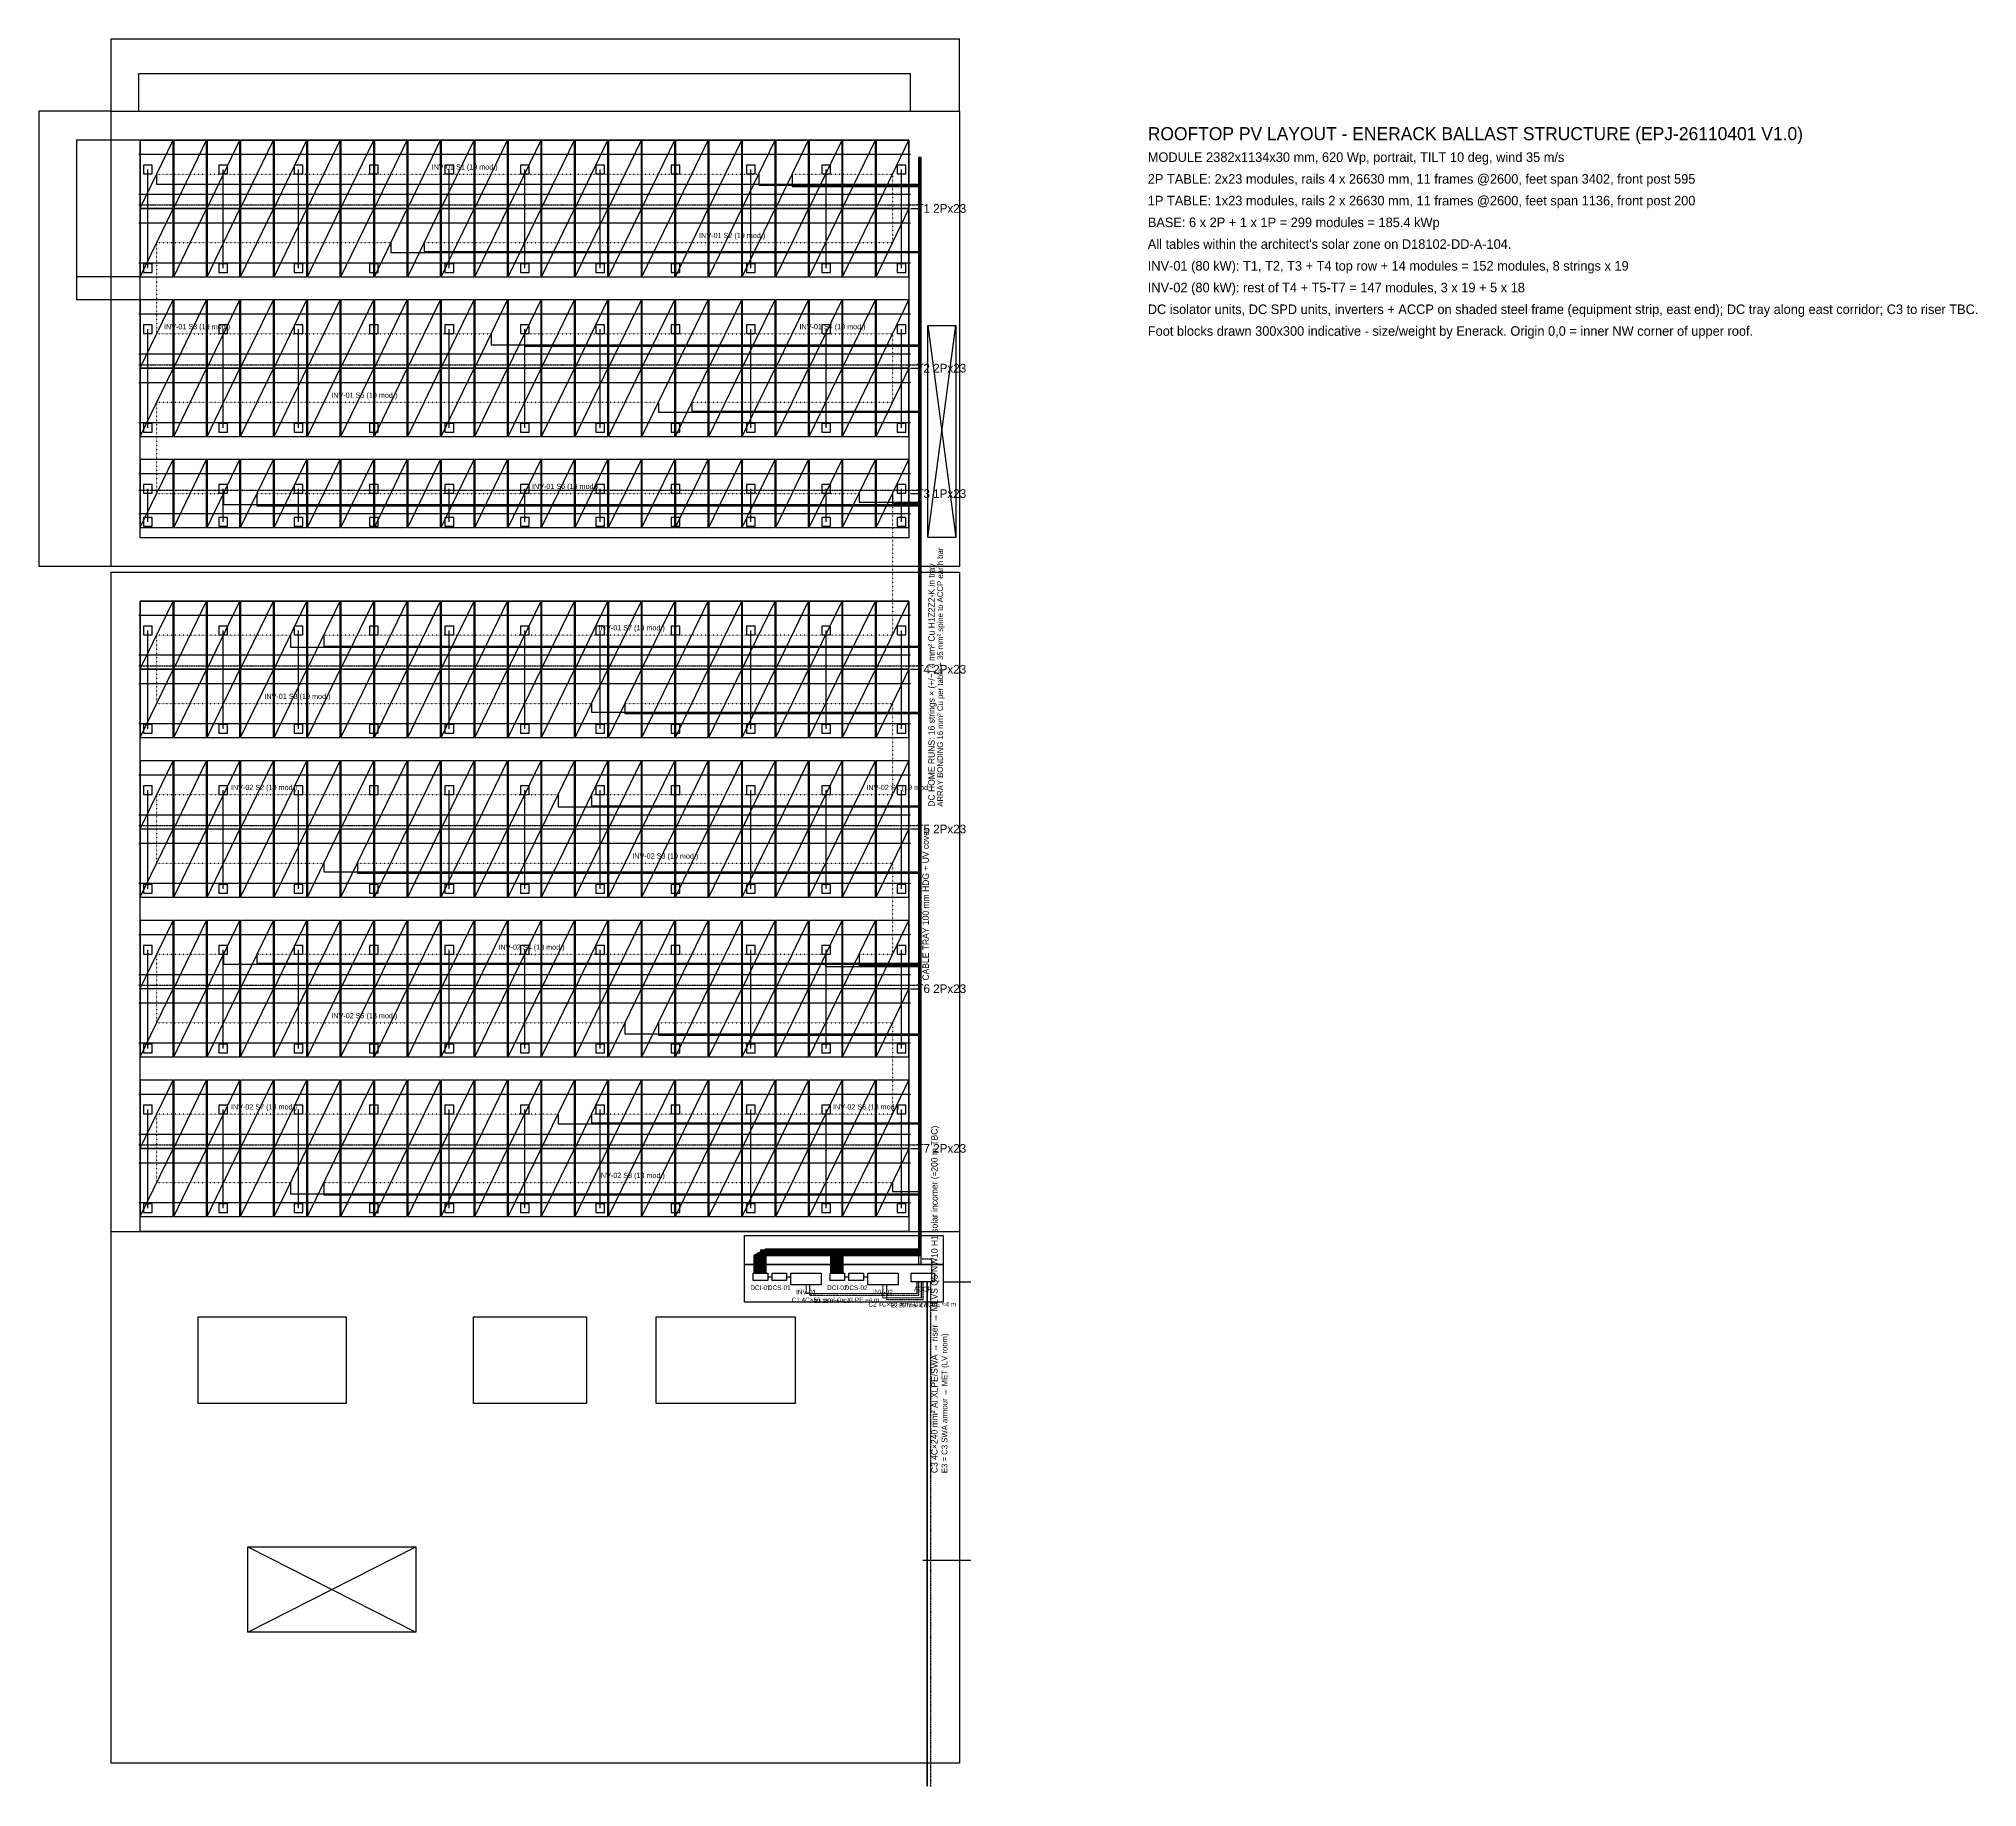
# Model space of a CAD drawing. Header units: millimetres. Extents: x -2500 to 64382, y -57839 to 2500.
import ezdxf
from ezdxf.enums import TextEntityAlignment as Align

# ---------------------------------------------------------------- set-up
doc = ezdxf.new("R2010")
doc.units = ezdxf.units.MM
for name, pattern in [('DASHDOT', [3.556, 2.54, -0.508, 0, -0.508]), ('DASHED', [1.524, 1.27, -0.254]), ('DOT', [0.508, 0, -0.508])]:
    doc.linetypes.add(name, pattern=pattern)
for name, color, linetype in [('PV-CABLE-AC-C1-C2', 5, 'Continuous'), ('PV-CABLE-AC-C3', 6, 'Continuous'), ('PV-CABLE-DC-HOMERUN', 1, 'Continuous'), ('PV-CABLE-DC-STRING', 10, 'DOT'), ('PV-CABLE-EARTH', 3, 'DASHDOT'), ('PV-CABLE-TAGS', 7, 'Continuous'), ('PV-CABLE-TRAY', 8, 'Continuous'), ('PV-DIM', 2, 'Continuous'), ('PV-EQUIPMENT', 1, 'Continuous'), ('PV-EXISTING', 8, 'Continuous'), ('PV-FOOT', 6, 'Continuous'), ('PV-FRAME', 3, 'Continuous'), ('PV-MODULE', 5, 'Continuous'), ('PV-OBSTRUCTION', 6, 'Continuous'), ('PV-RAIL', 4, 'Continuous'), ('PV-ROOF-REF', 8, 'Continuous'), ('PV-SETBACK', 1, 'DASHED'), ('PV-TEXT', 7, 'Continuous')]:
    doc.layers.add(name, color=color, linetype=linetype)
doc.styles.add('OpenSansCondensed-Light', font='OpenSansCondensed-Light.ttf')
doc.dimstyles.new('EZDXF', dxfattribs={"dimtxt": 0.25, "dimasz": 0.175, "dimexe": 0.375, "dimexo": 0.125, "dimgap": 0.1, "dimtad": 1, "dimlfac": 100, "dimzin": 12, "dimdsep": 46, "dimtxsty": 'OpenSansCondensed-Light', "dimblk": 'ARCHTICK', "dimcen": 2.5, "dimazin": 3, "dimtfac": 0.5, "dimtmove": 2, "dimatfit": 3})

# ---------------------------------------------------------------- blocks, each defined once
blk = doc.blocks.new('PV_MOD_620W')
blk.add_line((0, 0), (1134, 2346))
blk.add_lwpolyline([(0, 0), (1134, 0), (1134, 2346), (0, 2346)], close=True)
blk = doc.blocks.new('_ARCHTICK')
at = {"color": 0, "linetype": 'BYBLOCK', "const_width": 0.15}
blk.add_lwpolyline([(-0.5, -0.5), (0.5, 0.5)], dxfattribs=at)

msp = doc.modelspace()

# ---------------------------------------------------------------- linework, layer by layer
at = {"layer": 'PV-CABLE-AC-C1-C2', "const_width": 40}
for points in [[(23975, -40500), (23975, -40800), (27800, -40800), (27800, -40400)], [(26625, -40500), (26625, -40950), (27950, -40950), (27950, -40400)]]:
    msp.add_lwpolyline(points, dxfattribs=at)
at = {"layer": 'PV-CABLE-AC-C3', "const_width": 60}
msp.add_lwpolyline([(28150, -40400), (28150, -57009), (28150, -57809)], dxfattribs=at)
at = {"layer": 'PV-CABLE-DC-HOMERUN'}
for points in [[(1567, -2172.90603), (1567, -2512.90603), (27890, -2512.90603), (27890, -39485), (22170, -39485), (22170, -40100)], [(22339, -2172.90603), (22339, -2552.90603), (27912, -2552.90603), (27912, -39470), (22198, -39470), (22198, -40100)], [(23493, -2172.90603), (23493, -2592.90603), (27934, -2592.90603), (27934, -39455), (22226, -39455), (22226, -40100)], [(9645, -4538.41426), (9645, -4878.41426), (27898, -4878.41426), (27898, -39425), (22282, -39425), (22282, -40100)], [(10799, -4538.41426), (10799, -4838.41426), (27876, -4838.41426), (27876, -39440), (22254, -39440), (22254, -40100)], [(13107, -7684.22632), (13107, -8064.22632), (27920, -8064.22632), (27920, -39410), (22310, -39410), (22310, -40100)], [(14261, -7684.22632), (14261, -8104.22632), (27862, -8104.22632), (27862, -39395), (22338, -39395), (22338, -40100)], [(18877, -10049.73455), (18877, -10389.73455), (27906, -10389.73455), (27906, -39365), (22394, -39365), (22394, -40100)], [(20031, -10049.73455), (20031, -10349.73455), (27884, -10349.73455), (27884, -39380), (22366, -39380), (22366, -40100)], [(3875, -13195.54661), (3875, -13575.54661), (27928, -13575.54661), (27928, -39350), (22422, -39350), (22422, -40100)], [(5029, -13195.54661), (5029, -13615.54661), (27870, -13615.54661), (27870, -39335), (22450, -39335), (22450, -40100)], [(25801, -13195.54661), (25801, -13495.54661), (27892, -13495.54661), (27892, -39320), (22478, -39320), (22478, -40100)], [(26955, -13195.54661), (26955, -13535.54661), (27914, -13535.54661), (27914, -39305), (22506, -39305), (22506, -40100)], [(6183, -18075.90603), (6183, -18495.90603), (27878, -18495.90603), (27878, -39275), (22562, -39275), (22562, -40100)], [(7337, -18075.90603), (7337, -18455.90603), (27936, -18455.90603), (27936, -39290), (22534, -39290), (22534, -40100)], [(16569, -20441.41426), (16569, -20741.41426), (27900, -20741.41426), (27900, -39500), (22590, -39500), (22590, -40100)], [(17723, -20441.41426), (17723, -20781.41426), (27922, -20781.41426), (27922, -39485), (24820, -39485), (24820, -40100)], [(15415, -23587.22632), (15415, -24007.22632), (27886, -24007.22632), (27886, -39455), (24876, -39455), (24876, -40100)], [(16569, -23587.22632), (16569, -23967.22632), (27864, -23967.22632), (27864, -39470), (24848, -39470), (24848, -40100)], [(7337, -25952.73455), (7337, -26252.73455), (27908, -26252.73455), (27908, -39440), (24904, -39440), (24904, -40100)], [(8491, -25952.73455), (8491, -26292.73455), (27930, -26292.73455), (27930, -39425), (24932, -39425), (24932, -40100)], [(3875, -29098.54661), (3875, -29438.54661), (27938, -29438.54661), (27938, -39365), (25044, -39365), (25044, -40100)], [(5029, -29098.54661), (5029, -29398.54661), (27916, -29398.54661), (27916, -39380), (25016, -39380), (25016, -40100)], [(24647, -29098.54661), (24647, -29518.54661), (27894, -29518.54661), (27894, -39395), (24988, -39395), (24988, -40100)], [(25801, -29098.54661), (25801, -29478.54661), (27872, -29478.54661), (27872, -39410), (24960, -39410), (24960, -40100)], [(17723, -31464.05484), (17723, -31844.05484), (27880, -31844.05484), (27880, -39350), (25072, -39350), (25072, -40100)], [(18877, -31464.05484), (18877, -31884.05484), (27902, -31884.05484), (27902, -39335), (25100, -39335), (25100, -40100)], [(15415, -34609.86691), (15415, -34949.86691), (27866, -34949.86691), (27866, -39305), (25156, -39305), (25156, -40100)], [(16569, -34609.86691), (16569, -34909.86691), (27924, -34909.86691), (27924, -39320), (25128, -39320), (25128, -40100)], [(6183, -36975.37513), (6183, -37355.37513), (27888, -37355.37513), (27888, -39290), (25184, -39290), (25184, -40100)], [(7337, -36975.37513), (7337, -37395.37513), (27910, -37395.37513), (27910, -39275), (25212, -39275), (25212, -40100)], [(26955, -36975.37513), (26955, -37275.37513), (27932, -37275.37513), (27932, -39500), (25240, -39500), (25240, -40100)], [(22650, -40220), (22800, -40220)], [(23300, -40220), (23450, -40220)], [(25300, -40220), (25450, -40220)], [(25950, -40220), (26100, -40220)]]:
    msp.add_lwpolyline(points, dxfattribs=at)
at = {"layer": 'PV-CABLE-DC-STRING'}
for points in [[(1567, -2172.90603), (2721, -2172.90603), (3875, -2172.90603), (5029, -2172.90603), (6183, -2172.90603), (7337, -2172.90603), (8491, -2172.90603), (9645, -2172.90603), (10799, -2172.90603), (11953, -2172.90603), (13107, -2172.90603), (14261, -2172.90603), (15415, -2172.90603), (16569, -2172.90603), (17723, -2172.90603), (18877, -2172.90603), (20031, -2172.90603), (21185, -2172.90603), (22339, -2172.90603)], [(23493, -2172.90603), (24647, -2172.90603), (25801, -2172.90603), (26955, -2172.90603), (26955, -4538.41426), (25801, -4538.41426), (24647, -4538.41426), (23493, -4538.41426), (22339, -4538.41426), (21185, -4538.41426), (20031, -4538.41426), (18877, -4538.41426), (17723, -4538.41426), (16569, -4538.41426), (15415, -4538.41426), (14261, -4538.41426), (13107, -4538.41426), (11953, -4538.41426), (10799, -4538.41426)], [(9645, -4538.41426), (8491, -4538.41426), (7337, -4538.41426), (6183, -4538.41426), (5029, -4538.41426), (3875, -4538.41426), (2721, -4538.41426), (1567, -4538.41426), (1567, -7684.22632), (2721, -7684.22632), (3875, -7684.22632), (5029, -7684.22632), (6183, -7684.22632), (7337, -7684.22632), (8491, -7684.22632), (9645, -7684.22632), (10799, -7684.22632), (11953, -7684.22632), (13107, -7684.22632)], [(14261, -7684.22632), (15415, -7684.22632), (16569, -7684.22632), (17723, -7684.22632), (18877, -7684.22632), (20031, -7684.22632), (21185, -7684.22632), (22339, -7684.22632), (23493, -7684.22632), (24647, -7684.22632), (25801, -7684.22632), (26955, -7684.22632), (26955, -10049.73455), (25801, -10049.73455), (24647, -10049.73455), (23493, -10049.73455), (22339, -10049.73455), (21185, -10049.73455), (20031, -10049.73455)], [(18877, -10049.73455), (17723, -10049.73455), (16569, -10049.73455), (15415, -10049.73455), (14261, -10049.73455), (13107, -10049.73455), (11953, -10049.73455), (10799, -10049.73455), (9645, -10049.73455), (8491, -10049.73455), (7337, -10049.73455), (6183, -10049.73455), (5029, -10049.73455), (3875, -10049.73455), (2721, -10049.73455), (1567, -10049.73455), (1567, -13195.54661), (2721, -13195.54661), (3875, -13195.54661)], [(5029, -13195.54661), (6183, -13195.54661), (7337, -13195.54661), (8491, -13195.54661), (9645, -13195.54661), (10799, -13195.54661), (11953, -13195.54661), (13107, -13195.54661), (14261, -13195.54661), (15415, -13195.54661), (16569, -13195.54661), (17723, -13195.54661), (18877, -13195.54661), (20031, -13195.54661), (21185, -13195.54661), (22339, -13195.54661), (23493, -13195.54661), (24647, -13195.54661), (25801, -13195.54661)], [(26955, -13195.54661), (26955, -18075.90603), (25801, -18075.90603), (24647, -18075.90603), (23493, -18075.90603), (22339, -18075.90603), (21185, -18075.90603), (20031, -18075.90603), (18877, -18075.90603), (17723, -18075.90603), (16569, -18075.90603), (15415, -18075.90603), (14261, -18075.90603), (13107, -18075.90603), (11953, -18075.90603), (10799, -18075.90603), (9645, -18075.90603), (8491, -18075.90603), (7337, -18075.90603)], [(6183, -18075.90603), (5029, -18075.90603), (3875, -18075.90603), (2721, -18075.90603), (1567, -18075.90603), (1567, -20441.41426), (2721, -20441.41426), (3875, -20441.41426), (5029, -20441.41426), (6183, -20441.41426), (7337, -20441.41426), (8491, -20441.41426), (9645, -20441.41426), (10799, -20441.41426), (11953, -20441.41426), (13107, -20441.41426), (14261, -20441.41426), (15415, -20441.41426), (16569, -20441.41426)], [(17723, -20441.41426), (18877, -20441.41426), (20031, -20441.41426), (21185, -20441.41426), (22339, -20441.41426), (23493, -20441.41426), (24647, -20441.41426), (25801, -20441.41426), (26955, -20441.41426), (26955, -23587.22632), (25801, -23587.22632), (24647, -23587.22632), (23493, -23587.22632), (22339, -23587.22632), (21185, -23587.22632), (20031, -23587.22632), (18877, -23587.22632), (17723, -23587.22632), (16569, -23587.22632)], [(15415, -23587.22632), (14261, -23587.22632), (13107, -23587.22632), (11953, -23587.22632), (10799, -23587.22632), (9645, -23587.22632), (8491, -23587.22632), (7337, -23587.22632), (6183, -23587.22632), (5029, -23587.22632), (3875, -23587.22632), (2721, -23587.22632), (1567, -23587.22632), (1567, -25952.73455), (2721, -25952.73455), (3875, -25952.73455), (5029, -25952.73455), (6183, -25952.73455), (7337, -25952.73455)], [(8491, -25952.73455), (9645, -25952.73455), (10799, -25952.73455), (11953, -25952.73455), (13107, -25952.73455), (14261, -25952.73455), (15415, -25952.73455), (16569, -25952.73455), (17723, -25952.73455), (18877, -25952.73455), (20031, -25952.73455), (21185, -25952.73455), (22339, -25952.73455), (23493, -25952.73455), (24647, -25952.73455), (25801, -25952.73455), (26955, -25952.73455), (26955, -29098.54661), (25801, -29098.54661)], [(3875, -29098.54661), (2721, -29098.54661), (1567, -29098.54661), (1567, -31464.05484), (2721, -31464.05484), (3875, -31464.05484), (5029, -31464.05484), (6183, -31464.05484), (7337, -31464.05484), (8491, -31464.05484), (9645, -31464.05484), (10799, -31464.05484), (11953, -31464.05484), (13107, -31464.05484), (14261, -31464.05484), (15415, -31464.05484), (16569, -31464.05484), (17723, -31464.05484)], [(24647, -29098.54661), (23493, -29098.54661), (22339, -29098.54661), (21185, -29098.54661), (20031, -29098.54661), (18877, -29098.54661), (17723, -29098.54661), (16569, -29098.54661), (15415, -29098.54661), (14261, -29098.54661), (13107, -29098.54661), (11953, -29098.54661), (10799, -29098.54661), (9645, -29098.54661), (8491, -29098.54661), (7337, -29098.54661), (6183, -29098.54661), (5029, -29098.54661)], [(18877, -31464.05484), (20031, -31464.05484), (21185, -31464.05484), (22339, -31464.05484), (23493, -31464.05484), (24647, -31464.05484), (25801, -31464.05484), (26955, -31464.05484), (26955, -34609.86691), (25801, -34609.86691), (24647, -34609.86691), (23493, -34609.86691), (22339, -34609.86691), (21185, -34609.86691), (20031, -34609.86691), (18877, -34609.86691), (17723, -34609.86691), (16569, -34609.86691)], [(15415, -34609.86691), (14261, -34609.86691), (13107, -34609.86691), (11953, -34609.86691), (10799, -34609.86691), (9645, -34609.86691), (8491, -34609.86691), (7337, -34609.86691), (6183, -34609.86691), (5029, -34609.86691), (3875, -34609.86691), (2721, -34609.86691), (1567, -34609.86691), (1567, -36975.37513), (2721, -36975.37513), (3875, -36975.37513), (5029, -36975.37513), (6183, -36975.37513)], [(7337, -36975.37513), (8491, -36975.37513), (9645, -36975.37513), (10799, -36975.37513), (11953, -36975.37513), (13107, -36975.37513), (14261, -36975.37513), (15415, -36975.37513), (16569, -36975.37513), (17723, -36975.37513), (18877, -36975.37513), (20031, -36975.37513), (21185, -36975.37513), (22339, -36975.37513), (23493, -36975.37513), (24647, -36975.37513), (25801, -36975.37513), (26955, -36975.37513)]]:
    msp.add_lwpolyline(points, dxfattribs=at)
at = {"layer": 'PV-CABLE-EARTH'}
for points in [[(950, -3235.66015), (27580, -3235.66015), (27930, -3235.66015)], [(27930, -3235.66015), (27930, -39600), (28300, -39600), (28300, -40400)], [(950, -8746.98044), (27580, -8746.98044), (27930, -8746.98044)], [(950, -13075.54661), (27580, -13075.54661), (27930, -13075.54661)], [(950, -19138.66015), (27580, -19138.66015), (27930, -19138.66015)], [(950, -24649.98044), (27580, -24649.98044), (27930, -24649.98044)], [(950, -30161.30073), (27580, -30161.30073), (27930, -30161.30073)], [(950, -35672.62102), (27580, -35672.62102), (27930, -35672.62102)], [(24095, -40500), (24095, -40860), (27860, -40860), (27860, -40400)], [(26745, -40500), (26745, -41010), (28010, -41010), (28010, -40400)], [(28270, -40400), (28270, -57009), (28270, -57809)]]:
    msp.add_lwpolyline(points, dxfattribs=at)
at = {"layer": 'PV-CABLE-TRAY'}
for p, q in [((27900, -1600), (27900, -39300)), ((27580, -3355.66015), (27900, -3355.66015)), ((27580, -8866.98044), (27900, -8866.98044)), ((27580, -13195.54661), (27900, -13195.54661)), ((27580, -19258.66015), (27900, -19258.66015)), ((27580, -24769.98044), (27900, -24769.98044)), ((27580, -30281.30073), (27900, -30281.30073)), ((27580, -35792.62102), (27900, -35792.62102)), ((27900, -39300), (22400, -39300)), ((22400, -39300), (22400, -40100)), ((25050, -39300), (25050, -40100))]:
    msp.add_line(p, q, dxfattribs=at)
msp.add_lwpolyline([(27850, -1600), (27850, -39800), (27950, -39800), (27950, -1600), (27850, -1600)], dxfattribs=at)
at = {"layer": 'PV-EQUIPMENT'}
for points in [[(21850, -38800), (28700, -38800), (28700, -39800), (21850, -39800)], [(21850, -39800), (28700, -39800), (28700, -41100), (21850, -41100)], [(22150, -40100), (22650, -40100), (22650, -40350), (22150, -40350)], [(22800, -40100), (23300, -40100), (23300, -40350), (22800, -40350)], [(23450, -40100), (24500, -40100), (24500, -40500), (23450, -40500)], [(24800, -40100), (25300, -40100), (25300, -40350), (24800, -40350)], [(25450, -40100), (25950, -40100), (25950, -40350), (25450, -40350)], [(26100, -40100), (27150, -40100), (27150, -40500), (26100, -40500)], [(27600, -40100), (28400, -40100), (28400, -40400), (27600, -40400)]]:
    msp.add_lwpolyline(points, close=True, dxfattribs=at)
at = {"layer": 'PV-EXISTING'}
for points in [[(3000, -41600), (8100, -41600), (8100, -44600), (3000, -44600)], [(12500, -41600), (16400, -41600), (16400, -44600), (12500, -44600)], [(18800, -41600), (23600, -41600), (23600, -44600), (18800, -44600)]]:
    msp.add_lwpolyline(points, close=True, dxfattribs=at)
at = {"layer": 'PV-FOOT'}
for points in [[(1115, -2163.87796), (1415, -2163.87796), (1415, -1863.87796), (1115, -1863.87796)], [(3715, -2163.87796), (4015, -2163.87796), (4015, -1863.87796), (3715, -1863.87796)], [(6315, -2163.87796), (6615, -2163.87796), (6615, -1863.87796), (6315, -1863.87796)], [(8915, -2163.87796), (9215, -2163.87796), (9215, -1863.87796), (8915, -1863.87796)], [(11515, -2163.87796), (11815, -2163.87796), (11815, -1863.87796), (11515, -1863.87796)], [(14115, -2163.87796), (14415, -2163.87796), (14415, -1863.87796), (14115, -1863.87796)], [(16715, -2163.87796), (17015, -2163.87796), (17015, -1863.87796), (16715, -1863.87796)], [(19315, -2163.87796), (19615, -2163.87796), (19615, -1863.87796), (19315, -1863.87796)], [(21915, -2163.87796), (22215, -2163.87796), (22215, -1863.87796), (21915, -1863.87796)], [(24515, -2163.87796), (24815, -2163.87796), (24815, -1863.87796), (24515, -1863.87796)], [(27115, -2163.87796), (27415, -2163.87796), (27415, -1863.87796), (27115, -1863.87796)], [(1115, -5565.87796), (1415, -5565.87796), (1415, -5265.87796), (1115, -5265.87796)], [(3715, -5565.87796), (4015, -5565.87796), (4015, -5265.87796), (3715, -5265.87796)], [(6315, -5565.87796), (6615, -5565.87796), (6615, -5265.87796), (6315, -5265.87796)], [(8915, -5565.87796), (9215, -5565.87796), (9215, -5265.87796), (8915, -5265.87796)], [(11515, -5565.87796), (11815, -5565.87796), (11815, -5265.87796), (11515, -5265.87796)], [(14115, -5565.87796), (14415, -5565.87796), (14415, -5265.87796), (14115, -5265.87796)], [(16715, -5565.87796), (17015, -5565.87796), (17015, -5265.87796), (16715, -5265.87796)], [(19315, -5565.87796), (19615, -5565.87796), (19615, -5265.87796), (19315, -5265.87796)], [(21915, -5565.87796), (22215, -5565.87796), (22215, -5265.87796), (21915, -5265.87796)], [(24515, -5565.87796), (24815, -5565.87796), (24815, -5265.87796), (24515, -5265.87796)], [(27115, -5565.87796), (27415, -5565.87796), (27415, -5265.87796), (27115, -5265.87796)], [(1115, -7675.19825), (1415, -7675.19825), (1415, -7375.19825), (1115, -7375.19825)], [(3715, -7675.19825), (4015, -7675.19825), (4015, -7375.19825), (3715, -7375.19825)], [(6315, -7675.19825), (6615, -7675.19825), (6615, -7375.19825), (6315, -7375.19825)], [(8915, -7675.19825), (9215, -7675.19825), (9215, -7375.19825), (8915, -7375.19825)], [(11515, -7675.19825), (11815, -7675.19825), (11815, -7375.19825), (11515, -7375.19825)], [(14115, -7675.19825), (14415, -7675.19825), (14415, -7375.19825), (14115, -7375.19825)], [(16715, -7675.19825), (17015, -7675.19825), (17015, -7375.19825), (16715, -7375.19825)], [(19315, -7675.19825), (19615, -7675.19825), (19615, -7375.19825), (19315, -7375.19825)], [(21915, -7675.19825), (22215, -7675.19825), (22215, -7375.19825), (21915, -7375.19825)], [(24515, -7675.19825), (24815, -7675.19825), (24815, -7375.19825), (24515, -7375.19825)], [(27115, -7675.19825), (27415, -7675.19825), (27415, -7375.19825), (27115, -7375.19825)], [(1115, -11077.19825), (1415, -11077.19825), (1415, -10777.19825), (1115, -10777.19825)], [(3715, -11077.19825), (4015, -11077.19825), (4015, -10777.19825), (3715, -10777.19825)], [(6315, -11077.19825), (6615, -11077.19825), (6615, -10777.19825), (6315, -10777.19825)], [(8915, -11077.19825), (9215, -11077.19825), (9215, -10777.19825), (8915, -10777.19825)], [(11515, -11077.19825), (11815, -11077.19825), (11815, -10777.19825), (11515, -10777.19825)], [(14115, -11077.19825), (14415, -11077.19825), (14415, -10777.19825), (14115, -10777.19825)], [(16715, -11077.19825), (17015, -11077.19825), (17015, -10777.19825), (16715, -10777.19825)], [(19315, -11077.19825), (19615, -11077.19825), (19615, -10777.19825), (19315, -10777.19825)], [(21915, -11077.19825), (22215, -11077.19825), (22215, -10777.19825), (21915, -10777.19825)], [(24515, -11077.19825), (24815, -11077.19825), (24815, -10777.19825), (24515, -10777.19825)], [(27115, -11077.19825), (27415, -11077.19825), (27415, -10777.19825), (27115, -10777.19825)], [(1115, -13185.4911), (1415, -13185.4911), (1415, -12885.4911), (1115, -12885.4911)], [(3715, -13185.4911), (4015, -13185.4911), (4015, -12885.4911), (3715, -12885.4911)], [(6315, -13185.4911), (6615, -13185.4911), (6615, -12885.4911), (6315, -12885.4911)], [(8915, -13185.4911), (9215, -13185.4911), (9215, -12885.4911), (8915, -12885.4911)], [(11515, -13185.4911), (11815, -13185.4911), (11815, -12885.4911), (11515, -12885.4911)], [(14115, -13185.4911), (14415, -13185.4911), (14415, -12885.4911), (14115, -12885.4911)], [(16715, -13185.4911), (17015, -13185.4911), (17015, -12885.4911), (16715, -12885.4911)], [(19315, -13185.4911), (19615, -13185.4911), (19615, -12885.4911), (19315, -12885.4911)], [(21915, -13185.4911), (22215, -13185.4911), (22215, -12885.4911), (21915, -12885.4911)], [(24515, -13185.4911), (24815, -13185.4911), (24815, -12885.4911), (24515, -12885.4911)], [(27115, -13185.4911), (27415, -13185.4911), (27415, -12885.4911), (27115, -12885.4911)], [(1115, -14321.4911), (1415, -14321.4911), (1415, -14021.4911), (1115, -14021.4911)], [(3715, -14321.4911), (4015, -14321.4911), (4015, -14021.4911), (3715, -14021.4911)], [(6315, -14321.4911), (6615, -14321.4911), (6615, -14021.4911), (6315, -14021.4911)], [(8915, -14321.4911), (9215, -14321.4911), (9215, -14021.4911), (8915, -14021.4911)], [(11515, -14321.4911), (11815, -14321.4911), (11815, -14021.4911), (11515, -14021.4911)], [(14115, -14321.4911), (14415, -14321.4911), (14415, -14021.4911), (14115, -14021.4911)], [(16715, -14321.4911), (17015, -14321.4911), (17015, -14021.4911), (16715, -14021.4911)], [(19315, -14321.4911), (19615, -14321.4911), (19615, -14021.4911), (19315, -14021.4911)], [(21915, -14321.4911), (22215, -14321.4911), (22215, -14021.4911), (21915, -14021.4911)], [(24515, -14321.4911), (24815, -14321.4911), (24815, -14021.4911), (24515, -14021.4911)], [(27115, -14321.4911), (27415, -14321.4911), (27415, -14021.4911), (27115, -14021.4911)], [(1115, -18066.87796), (1415, -18066.87796), (1415, -17766.87796), (1115, -17766.87796)], [(3715, -18066.87796), (4015, -18066.87796), (4015, -17766.87796), (3715, -17766.87796)], [(6315, -18066.87796), (6615, -18066.87796), (6615, -17766.87796), (6315, -17766.87796)], [(8915, -18066.87796), (9215, -18066.87796), (9215, -17766.87796), (8915, -17766.87796)], [(11515, -18066.87796), (11815, -18066.87796), (11815, -17766.87796), (11515, -17766.87796)], [(14115, -18066.87796), (14415, -18066.87796), (14415, -17766.87796), (14115, -17766.87796)], [(16715, -18066.87796), (17015, -18066.87796), (17015, -17766.87796), (16715, -17766.87796)], [(19315, -18066.87796), (19615, -18066.87796), (19615, -17766.87796), (19315, -17766.87796)], [(21915, -18066.87796), (22215, -18066.87796), (22215, -17766.87796), (21915, -17766.87796)], [(24515, -18066.87796), (24815, -18066.87796), (24815, -17766.87796), (24515, -17766.87796)], [(27115, -18066.87796), (27415, -18066.87796), (27415, -17766.87796), (27115, -17766.87796)], [(1115, -21468.87796), (1415, -21468.87796), (1415, -21168.87796), (1115, -21168.87796)], [(3715, -21468.87796), (4015, -21468.87796), (4015, -21168.87796), (3715, -21168.87796)], [(6315, -21468.87796), (6615, -21468.87796), (6615, -21168.87796), (6315, -21168.87796)], [(8915, -21468.87796), (9215, -21468.87796), (9215, -21168.87796), (8915, -21168.87796)], [(11515, -21468.87796), (11815, -21468.87796), (11815, -21168.87796), (11515, -21168.87796)], [(14115, -21468.87796), (14415, -21468.87796), (14415, -21168.87796), (14115, -21168.87796)], [(16715, -21468.87796), (17015, -21468.87796), (17015, -21168.87796), (16715, -21168.87796)], [(19315, -21468.87796), (19615, -21468.87796), (19615, -21168.87796), (19315, -21168.87796)], [(21915, -21468.87796), (22215, -21468.87796), (22215, -21168.87796), (21915, -21168.87796)], [(24515, -21468.87796), (24815, -21468.87796), (24815, -21168.87796), (24515, -21168.87796)], [(27115, -21468.87796), (27415, -21468.87796), (27415, -21168.87796), (27115, -21168.87796)], [(1115, -23578.19825), (1415, -23578.19825), (1415, -23278.19825), (1115, -23278.19825)], [(3715, -23578.19825), (4015, -23578.19825), (4015, -23278.19825), (3715, -23278.19825)], [(6315, -23578.19825), (6615, -23578.19825), (6615, -23278.19825), (6315, -23278.19825)], [(8915, -23578.19825), (9215, -23578.19825), (9215, -23278.19825), (8915, -23278.19825)], [(11515, -23578.19825), (11815, -23578.19825), (11815, -23278.19825), (11515, -23278.19825)], [(14115, -23578.19825), (14415, -23578.19825), (14415, -23278.19825), (14115, -23278.19825)], [(16715, -23578.19825), (17015, -23578.19825), (17015, -23278.19825), (16715, -23278.19825)], [(19315, -23578.19825), (19615, -23578.19825), (19615, -23278.19825), (19315, -23278.19825)], [(21915, -23578.19825), (22215, -23578.19825), (22215, -23278.19825), (21915, -23278.19825)], [(24515, -23578.19825), (24815, -23578.19825), (24815, -23278.19825), (24515, -23278.19825)], [(27115, -23578.19825), (27415, -23578.19825), (27415, -23278.19825), (27115, -23278.19825)], [(1115, -26980.19825), (1415, -26980.19825), (1415, -26680.19825), (1115, -26680.19825)], [(3715, -26980.19825), (4015, -26980.19825), (4015, -26680.19825), (3715, -26680.19825)], [(6315, -26980.19825), (6615, -26980.19825), (6615, -26680.19825), (6315, -26680.19825)], [(8915, -26980.19825), (9215, -26980.19825), (9215, -26680.19825), (8915, -26680.19825)], [(11515, -26980.19825), (11815, -26980.19825), (11815, -26680.19825), (11515, -26680.19825)], [(14115, -26980.19825), (14415, -26980.19825), (14415, -26680.19825), (14115, -26680.19825)], [(16715, -26980.19825), (17015, -26980.19825), (17015, -26680.19825), (16715, -26680.19825)], [(19315, -26980.19825), (19615, -26980.19825), (19615, -26680.19825), (19315, -26680.19825)], [(21915, -26980.19825), (22215, -26980.19825), (22215, -26680.19825), (21915, -26680.19825)], [(24515, -26980.19825), (24815, -26980.19825), (24815, -26680.19825), (24515, -26680.19825)], [(27115, -26980.19825), (27415, -26980.19825), (27415, -26680.19825), (27115, -26680.19825)], [(1115, -29089.51855), (1415, -29089.51855), (1415, -28789.51855), (1115, -28789.51855)], [(3715, -29089.51855), (4015, -29089.51855), (4015, -28789.51855), (3715, -28789.51855)], [(6315, -29089.51855), (6615, -29089.51855), (6615, -28789.51855), (6315, -28789.51855)], [(8915, -29089.51855), (9215, -29089.51855), (9215, -28789.51855), (8915, -28789.51855)], [(11515, -29089.51855), (11815, -29089.51855), (11815, -28789.51855), (11515, -28789.51855)], [(14115, -29089.51855), (14415, -29089.51855), (14415, -28789.51855), (14115, -28789.51855)], [(16715, -29089.51855), (17015, -29089.51855), (17015, -28789.51855), (16715, -28789.51855)], [(19315, -29089.51855), (19615, -29089.51855), (19615, -28789.51855), (19315, -28789.51855)], [(21915, -29089.51855), (22215, -29089.51855), (22215, -28789.51855), (21915, -28789.51855)], [(24515, -29089.51855), (24815, -29089.51855), (24815, -28789.51855), (24515, -28789.51855)], [(27115, -29089.51855), (27415, -29089.51855), (27415, -28789.51855), (27115, -28789.51855)], [(1115, -32491.51855), (1415, -32491.51855), (1415, -32191.51855), (1115, -32191.51855)], [(3715, -32491.51855), (4015, -32491.51855), (4015, -32191.51855), (3715, -32191.51855)], [(6315, -32491.51855), (6615, -32491.51855), (6615, -32191.51855), (6315, -32191.51855)], [(8915, -32491.51855), (9215, -32491.51855), (9215, -32191.51855), (8915, -32191.51855)], [(11515, -32491.51855), (11815, -32491.51855), (11815, -32191.51855), (11515, -32191.51855)], [(14115, -32491.51855), (14415, -32491.51855), (14415, -32191.51855), (14115, -32191.51855)], [(16715, -32491.51855), (17015, -32491.51855), (17015, -32191.51855), (16715, -32191.51855)], [(19315, -32491.51855), (19615, -32491.51855), (19615, -32191.51855), (19315, -32191.51855)], [(21915, -32491.51855), (22215, -32491.51855), (22215, -32191.51855), (21915, -32191.51855)], [(24515, -32491.51855), (24815, -32491.51855), (24815, -32191.51855), (24515, -32191.51855)], [(27115, -32491.51855), (27415, -32491.51855), (27415, -32191.51855), (27115, -32191.51855)], [(1115, -34600.83884), (1415, -34600.83884), (1415, -34300.83884), (1115, -34300.83884)], [(3715, -34600.83884), (4015, -34600.83884), (4015, -34300.83884), (3715, -34300.83884)], [(6315, -34600.83884), (6615, -34600.83884), (6615, -34300.83884), (6315, -34300.83884)], [(8915, -34600.83884), (9215, -34600.83884), (9215, -34300.83884), (8915, -34300.83884)], [(11515, -34600.83884), (11815, -34600.83884), (11815, -34300.83884), (11515, -34300.83884)], [(14115, -34600.83884), (14415, -34600.83884), (14415, -34300.83884), (14115, -34300.83884)], [(16715, -34600.83884), (17015, -34600.83884), (17015, -34300.83884), (16715, -34300.83884)], [(19315, -34600.83884), (19615, -34600.83884), (19615, -34300.83884), (19315, -34300.83884)], [(21915, -34600.83884), (22215, -34600.83884), (22215, -34300.83884), (21915, -34300.83884)], [(24515, -34600.83884), (24815, -34600.83884), (24815, -34300.83884), (24515, -34300.83884)], [(27115, -34600.83884), (27415, -34600.83884), (27415, -34300.83884), (27115, -34300.83884)], [(1115, -38002.83884), (1415, -38002.83884), (1415, -37702.83884), (1115, -37702.83884)], [(3715, -38002.83884), (4015, -38002.83884), (4015, -37702.83884), (3715, -37702.83884)], [(6315, -38002.83884), (6615, -38002.83884), (6615, -37702.83884), (6315, -37702.83884)], [(8915, -38002.83884), (9215, -38002.83884), (9215, -37702.83884), (8915, -37702.83884)], [(11515, -38002.83884), (11815, -38002.83884), (11815, -37702.83884), (11515, -37702.83884)], [(14115, -38002.83884), (14415, -38002.83884), (14415, -37702.83884), (14115, -37702.83884)], [(16715, -38002.83884), (17015, -38002.83884), (17015, -37702.83884), (16715, -37702.83884)], [(19315, -38002.83884), (19615, -38002.83884), (19615, -37702.83884), (19315, -37702.83884)], [(21915, -38002.83884), (22215, -38002.83884), (22215, -37702.83884), (21915, -37702.83884)], [(24515, -38002.83884), (24815, -38002.83884), (24815, -37702.83884), (24515, -37702.83884)], [(27115, -38002.83884), (27415, -38002.83884), (27415, -37702.83884), (27115, -37702.83884)]]:
    msp.add_lwpolyline(points, close=True, dxfattribs=at)
at = {"layer": 'PV-FRAME'}
for p, q in [((1265, -5415.87796), (1265, -2013.87796)), ((3865, -5415.87796), (3865, -2013.87796)), ((6465, -5415.87796), (6465, -2013.87796)), ((9065, -5415.87796), (9065, -2013.87796)), ((11665, -5415.87796), (11665, -2013.87796)), ((14265, -5415.87796), (14265, -2013.87796)), ((16865, -5415.87796), (16865, -2013.87796)), ((19465, -5415.87796), (19465, -2013.87796)), ((22065, -5415.87796), (22065, -2013.87796)), ((24665, -5415.87796), (24665, -2013.87796)), ((27265, -5415.87796), (27265, -2013.87796)), ((1265, -10927.19825), (1265, -7525.19825)), ((3865, -10927.19825), (3865, -7525.19825)), ((6465, -10927.19825), (6465, -7525.19825)), ((9065, -10927.19825), (9065, -7525.19825)), ((11665, -10927.19825), (11665, -7525.19825)), ((14265, -10927.19825), (14265, -7525.19825)), ((16865, -10927.19825), (16865, -7525.19825)), ((19465, -10927.19825), (19465, -7525.19825)), ((22065, -10927.19825), (22065, -7525.19825)), ((24665, -10927.19825), (24665, -7525.19825)), ((27265, -10927.19825), (27265, -7525.19825)), ((1265, -14171.4911), (1265, -13035.4911)), ((3865, -14171.4911), (3865, -13035.4911)), ((6465, -14171.4911), (6465, -13035.4911)), ((9065, -14171.4911), (9065, -13035.4911)), ((11665, -14171.4911), (11665, -13035.4911)), ((14265, -14171.4911), (14265, -13035.4911)), ((16865, -14171.4911), (16865, -13035.4911)), ((19465, -14171.4911), (19465, -13035.4911)), ((22065, -14171.4911), (22065, -13035.4911)), ((24665, -14171.4911), (24665, -13035.4911)), ((27265, -14171.4911), (27265, -13035.4911)), ((1265, -21318.87796), (1265, -17916.87796)), ((3865, -21318.87796), (3865, -17916.87796)), ((6465, -21318.87796), (6465, -17916.87796)), ((9065, -21318.87796), (9065, -17916.87796)), ((11665, -21318.87796), (11665, -17916.87796)), ((14265, -21318.87796), (14265, -17916.87796)), ((16865, -21318.87796), (16865, -17916.87796)), ((19465, -21318.87796), (19465, -17916.87796)), ((22065, -21318.87796), (22065, -17916.87796)), ((24665, -21318.87796), (24665, -17916.87796)), ((27265, -21318.87796), (27265, -17916.87796)), ((1265, -26830.19825), (1265, -23428.19825)), ((3865, -26830.19825), (3865, -23428.19825)), ((6465, -26830.19825), (6465, -23428.19825)), ((9065, -26830.19825), (9065, -23428.19825)), ((11665, -26830.19825), (11665, -23428.19825)), ((14265, -26830.19825), (14265, -23428.19825)), ((16865, -26830.19825), (16865, -23428.19825)), ((19465, -26830.19825), (19465, -23428.19825)), ((22065, -26830.19825), (22065, -23428.19825)), ((24665, -26830.19825), (24665, -23428.19825)), ((27265, -26830.19825), (27265, -23428.19825)), ((1265, -32341.51855), (1265, -28939.51855)), ((3865, -32341.51855), (3865, -28939.51855)), ((6465, -32341.51855), (6465, -28939.51855)), ((9065, -32341.51855), (9065, -28939.51855)), ((11665, -32341.51855), (11665, -28939.51855)), ((14265, -32341.51855), (14265, -28939.51855)), ((16865, -32341.51855), (16865, -28939.51855)), ((19465, -32341.51855), (19465, -28939.51855)), ((22065, -32341.51855), (22065, -28939.51855)), ((24665, -32341.51855), (24665, -28939.51855)), ((27265, -32341.51855), (27265, -28939.51855)), ((1265, -37852.83884), (1265, -34450.83884)), ((3865, -37852.83884), (3865, -34450.83884)), ((6465, -37852.83884), (6465, -34450.83884)), ((9065, -37852.83884), (9065, -34450.83884)), ((11665, -37852.83884), (11665, -34450.83884)), ((14265, -37852.83884), (14265, -34450.83884)), ((16865, -37852.83884), (16865, -34450.83884)), ((19465, -37852.83884), (19465, -34450.83884)), ((22065, -37852.83884), (22065, -34450.83884)), ((24665, -37852.83884), (24665, -34450.83884)), ((27265, -37852.83884), (27265, -34450.83884))]:
    msp.add_line(p, q, dxfattribs=at)
at = {"layer": 'PV-OBSTRUCTION'}
for p, q in [((28179, -7393.5), (29140, -14709.5)), ((28179, -14709.5), (29140, -7393.5)), ((4712, -49538), (10509, -52483)), ((4712, -52483), (10509, -49538))]:
    msp.add_line(p, q, dxfattribs=at)
for points in [[(28179, -7393.5), (29140, -7393.5), (29140, -14709.5), (28179, -14709.5)], [(4712, -49538), (10509, -49538), (10509, -52483), (4712, -52483)]]:
    msp.add_lwpolyline(points, close=True, dxfattribs=at)
at = {"layer": 'PV-RAIL'}
for p, q in [((950, -1483.54061), (27580, -1483.54061)), ((950, -2862.27146), (27580, -2862.27146)), ((950, -3849.04883), (27580, -3849.04883)), ((950, -5227.77968), (27580, -5227.77968)), ((950, -6994.8609), (27580, -6994.8609)), ((950, -8373.59175), (27580, -8373.59175)), ((950, -9360.36912), (27580, -9360.36912)), ((950, -10739.09997), (27580, -10739.09997)), ((950, -12506.18119), (27580, -12506.18119)), ((950, -13884.91204), (27580, -13884.91204)), ((950, -17386.54061), (27580, -17386.54061)), ((950, -18765.27146), (27580, -18765.27146)), ((950, -19752.04883), (27580, -19752.04883)), ((950, -21130.77968), (27580, -21130.77968)), ((950, -22897.8609), (27580, -22897.8609)), ((950, -24276.59175), (27580, -24276.59175)), ((950, -25263.36912), (27580, -25263.36912)), ((950, -26642.09997), (27580, -26642.09997)), ((950, -28409.18119), (27580, -28409.18119)), ((950, -29787.91204), (27580, -29787.91204)), ((950, -30774.68941), (27580, -30774.68941)), ((950, -32153.42026), (27580, -32153.42026)), ((950, -33920.50148), (27580, -33920.50148)), ((950, -35299.23233), (27580, -35299.23233)), ((950, -36286.0097), (27580, -36286.0097)), ((950, -37664.74055), (27580, -37664.74055))]:
    msp.add_line(p, q, dxfattribs=at)
at = {"layer": 'PV-ROOF-REF'}
msp.add_line((0, -38657), (29264, -38657), dxfattribs=at)
for points in [[(0, 0), (29264, 0), (29264, -15717), (0, -15717)], [(0, -15903), (29264, -15903), (29264, -57009), (0, -57009)]]:
    msp.add_lwpolyline(points, close=True, dxfattribs=at)
at = {"layer": 'PV-SETBACK'}
for points in [[(1000, -1000), (27522, -1000), (27522, -14717), (1000, -14717)], [(1000, -16903), (27522, -16903), (27522, -38657), (1000, -38657)]]:
    msp.add_lwpolyline(points, close=True, dxfattribs=at)
at = {"layer": 'PV-TEXT'}
for p, q in [((28700, -40400), (29664, -40400)), ((28000, -50000), (29664, -50000))]:
    msp.add_line(p, q, dxfattribs=at)

# ---------------------------------------------------------------- block references
at = {"layer": 'PV-MODULE'}
for p in [(1000, -3345.81207), (2154, -3345.81207), (3308, -3345.81207), (4462, -3345.81207), (5616, -3345.81207), (6770, -3345.81207), (7924, -3345.81207), (9078, -3345.81207), (10232, -3345.81207), (11386, -3345.81207), (12540, -3345.81207), (13694, -3345.81207), (14848, -3345.81207), (16002, -3345.81207), (17156, -3345.81207), (18310, -3345.81207), (19464, -3345.81207), (20618, -3345.81207), (21772, -3345.81207), (22926, -3345.81207), (24080, -3345.81207), (25234, -3345.81207), (26388, -3345.81207), (1000, -5711.32029), (2154, -5711.32029), (3308, -5711.32029), (4462, -5711.32029), (5616, -5711.32029), (6770, -5711.32029), (7924, -5711.32029), (9078, -5711.32029), (10232, -5711.32029), (11386, -5711.32029), (12540, -5711.32029), (13694, -5711.32029), (14848, -5711.32029), (16002, -5711.32029), (17156, -5711.32029), (18310, -5711.32029), (19464, -5711.32029), (20618, -5711.32029), (21772, -5711.32029), (22926, -5711.32029), (24080, -5711.32029), (25234, -5711.32029), (26388, -5711.32029), (1000, -8857.13236), (2154, -8857.13236), (3308, -8857.13236), (4462, -8857.13236), (5616, -8857.13236), (6770, -8857.13236), (7924, -8857.13236), (9078, -8857.13236), (10232, -8857.13236), (11386, -8857.13236), (12540, -8857.13236), (13694, -8857.13236), (14848, -8857.13236), (16002, -8857.13236), (17156, -8857.13236), (18310, -8857.13236), (19464, -8857.13236), (20618, -8857.13236), (21772, -8857.13236), (22926, -8857.13236), (24080, -8857.13236), (25234, -8857.13236), (26388, -8857.13236), (1000, -11222.64058), (2154, -11222.64058), (3308, -11222.64058), (4462, -11222.64058), (5616, -11222.64058), (6770, -11222.64058), (7924, -11222.64058), (9078, -11222.64058), (10232, -11222.64058), (11386, -11222.64058), (12540, -11222.64058), (13694, -11222.64058), (14848, -11222.64058), (16002, -11222.64058), (17156, -11222.64058), (18310, -11222.64058), (19464, -11222.64058), (20618, -11222.64058), (21772, -11222.64058), (22926, -11222.64058), (24080, -11222.64058), (25234, -11222.64058), (26388, -11222.64058), (1000, -14368.45265), (2154, -14368.45265), (3308, -14368.45265), (4462, -14368.45265), (5616, -14368.45265), (6770, -14368.45265), (7924, -14368.45265), (9078, -14368.45265), (10232, -14368.45265), (11386, -14368.45265), (12540, -14368.45265), (13694, -14368.45265), (14848, -14368.45265), (16002, -14368.45265), (17156, -14368.45265), (18310, -14368.45265), (19464, -14368.45265), (20618, -14368.45265), (21772, -14368.45265), (22926, -14368.45265), (24080, -14368.45265), (25234, -14368.45265), (26388, -14368.45265), (1000, -19248.81207), (2154, -19248.81207), (3308, -19248.81207), (4462, -19248.81207), (5616, -19248.81207), (6770, -19248.81207), (7924, -19248.81207), (9078, -19248.81207), (10232, -19248.81207), (11386, -19248.81207), (12540, -19248.81207), (13694, -19248.81207), (14848, -19248.81207), (16002, -19248.81207), (17156, -19248.81207), (18310, -19248.81207), (19464, -19248.81207), (20618, -19248.81207), (21772, -19248.81207), (22926, -19248.81207), (24080, -19248.81207), (25234, -19248.81207), (26388, -19248.81207), (1000, -21614.32029), (2154, -21614.32029), (3308, -21614.32029), (4462, -21614.32029), (5616, -21614.32029), (6770, -21614.32029), (7924, -21614.32029), (9078, -21614.32029), (10232, -21614.32029), (11386, -21614.32029), (12540, -21614.32029), (13694, -21614.32029), (14848, -21614.32029), (16002, -21614.32029), (17156, -21614.32029), (18310, -21614.32029), (19464, -21614.32029), (20618, -21614.32029), (21772, -21614.32029), (22926, -21614.32029), (24080, -21614.32029), (25234, -21614.32029), (26388, -21614.32029), (1000, -24760.13236), (2154, -24760.13236), (3308, -24760.13236), (4462, -24760.13236), (5616, -24760.13236), (6770, -24760.13236), (7924, -24760.13236), (9078, -24760.13236), (10232, -24760.13236), (11386, -24760.13236), (12540, -24760.13236), (13694, -24760.13236), (14848, -24760.13236), (16002, -24760.13236), (17156, -24760.13236), (18310, -24760.13236), (19464, -24760.13236), (20618, -24760.13236), (21772, -24760.13236), (22926, -24760.13236), (24080, -24760.13236), (25234, -24760.13236), (26388, -24760.13236), (1000, -27125.64058), (2154, -27125.64058), (3308, -27125.64058), (4462, -27125.64058), (5616, -27125.64058), (6770, -27125.64058), (7924, -27125.64058), (9078, -27125.64058), (10232, -27125.64058), (11386, -27125.64058), (12540, -27125.64058), (13694, -27125.64058), (14848, -27125.64058), (16002, -27125.64058), (17156, -27125.64058), (18310, -27125.64058), (19464, -27125.64058), (20618, -27125.64058), (21772, -27125.64058), (22926, -27125.64058), (24080, -27125.64058), (25234, -27125.64058), (26388, -27125.64058), (1000, -30271.45265), (2154, -30271.45265), (3308, -30271.45265), (4462, -30271.45265), (5616, -30271.45265), (6770, -30271.45265), (7924, -30271.45265), (9078, -30271.45265), (10232, -30271.45265), (11386, -30271.45265), (12540, -30271.45265), (13694, -30271.45265), (14848, -30271.45265), (16002, -30271.45265), (17156, -30271.45265), (18310, -30271.45265), (19464, -30271.45265), (20618, -30271.45265), (21772, -30271.45265), (22926, -30271.45265), (24080, -30271.45265), (25234, -30271.45265), (26388, -30271.45265), (1000, -32636.96087), (2154, -32636.96087), (3308, -32636.96087), (4462, -32636.96087), (5616, -32636.96087), (6770, -32636.96087), (7924, -32636.96087), (9078, -32636.96087), (10232, -32636.96087), (11386, -32636.96087), (12540, -32636.96087), (13694, -32636.96087), (14848, -32636.96087), (16002, -32636.96087), (17156, -32636.96087), (18310, -32636.96087), (19464, -32636.96087), (20618, -32636.96087), (21772, -32636.96087), (22926, -32636.96087), (24080, -32636.96087), (25234, -32636.96087), (26388, -32636.96087), (1000, -35782.77294), (2154, -35782.77294), (3308, -35782.77294), (4462, -35782.77294), (5616, -35782.77294), (6770, -35782.77294), (7924, -35782.77294), (9078, -35782.77294), (10232, -35782.77294), (11386, -35782.77294), (12540, -35782.77294), (13694, -35782.77294), (14848, -35782.77294), (16002, -35782.77294), (17156, -35782.77294), (18310, -35782.77294), (19464, -35782.77294), (20618, -35782.77294), (21772, -35782.77294), (22926, -35782.77294), (24080, -35782.77294), (25234, -35782.77294), (26388, -35782.77294), (1000, -38148.28116), (2154, -38148.28116), (3308, -38148.28116), (4462, -38148.28116), (5616, -38148.28116), (6770, -38148.28116), (7924, -38148.28116), (9078, -38148.28116), (10232, -38148.28116), (11386, -38148.28116), (12540, -38148.28116), (13694, -38148.28116), (14848, -38148.28116), (16002, -38148.28116), (17156, -38148.28116), (18310, -38148.28116), (19464, -38148.28116), (20618, -38148.28116), (21772, -38148.28116), (22926, -38148.28116), (24080, -38148.28116), (25234, -38148.28116), (26388, -38148.28116)]:
    msp.add_blockref('PV_MOD_620W', p, dxfattribs=at)

# ---------------------------------------------------------------- texts
at = {"layer": 'PV-CABLE-TAGS'}
for s, height, p in [('INV-01 S1 (19 mod.)', 180, (11053, -1922.90603)), ('INV-01 S2 (19 mod.)', 180, (20285, -4288.41426)), ('INV-01 S3 (19 mod.)', 180, (1821, -7434.22632)), ('INV-01 S4 (19 mod.)', 180, (23747, -7434.22632)), ('INV-01 S5 (19 mod.)', 180, (7591, -9799.73455)), ('INV-01 S6 (19 mod.)', 180, (14515, -12945.54661)), ('INV-01 S7 (19 mod.)', 180, (16823, -17825.90603)), ('INV-01 S8 (19 mod.)', 180, (5283, -20191.41426)), ('INV-02 S2 (19 mod.)', 180, (4129, -23337.22632)), ('INV-02 S1 (19 mod.)', 180, (26055, -23337.22632)), ('INV-02 S3 (19 mod.)', 180, (17977, -25702.73455)), ('INV-02 S4 (18 mod.)', 180, (13361, -28848.54661)), ('INV-02 S5 (18 mod.)', 180, (7591, -31214.05484)), ('INV-02 S7 (18 mod.)', 180, (4129, -34359.86691)), ('INV-02 S6 (18 mod.)', 180, (24901, -34359.86691)), ('INV-02 S8 (18 mod.)', 180, (16823, -36725.37513)), ('C1 4C×50 mm² Cu XLPE ≈4 m', 160, (23475, -41020)), ('E1 25 mm² Cu', 140, (24245, -41060)), ('C2 4C×50 mm² Cu XLPE ≈4 m', 160, (26125, -41170)), ('E2 25 mm² Cu', 140, (26895, -41210))]:
    msp.add_text(s, height=height, dxfattribs=at).set_placement(p, align=Align.MIDDLE_LEFT)
for s, height, p in [('ARRAY BONDING 16 mm² Cu per table + 35 mm² spine to ACCP earth bar', 200, (28600, -24000)), ('DC HOME RUNS: 16 strings × (+/−) 4 mm² Cu H1Z2Z2-K in tray', 220, (28300, -24000)), ('CABLE TRAY 100 mm HDG + UV cover', 220, (28100, -30000)), ('C3 4C×240 mm² Al XLPE/SWA → riser → MLVS Q5 NW10 H1 solar incomer (≈200 m TBC)', 220, (28400, -47000)), ('E3 = C3 SWA armour → MET (LV room)', 200, (28750, -47000))]:
    msp.add_text(s, height=height, rotation=90, dxfattribs=at).set_placement(p, align=Align.MIDDLE_LEFT)
at = {"layer": 'PV-TEXT'}
for s, height, p in [('ROOFTOP PV LAYOUT - ENERACK BALLAST STRUCTURE (EPJ-26110401 V1.0)', 450, (35764, -1000)), ('MODULE 2382x1134x30 mm, 620 Wp, portrait, TILT 10 deg, wind 35 m/s', 330, (35764, -1750)), ('2P TABLE: 2x23 modules, rails 4 x 26630 mm, 11 frames @2600, feet span 3402, front post 595', 330, (35764, -2500)), ('1P TABLE: 1x23 modules, rails 2 x 26630 mm, 11 frames @2600, feet span 1136, front post 200', 330, (35764, -3250)), ('BASE: 6 x 2P + 1 x 1P = 299 modules = 185.4 kWp', 330, (35764, -4000)), ("All tables within the architect's solar zone on D18102-DD-A-104.", 330, (35764, -4750)), ('INV-01 (80 kW): T1, T2, T3 + T4 top row + 14 modules = 152 modules, 8 strings x 19', 330, (35764, -5500)), ('INV-02 (80 kW): rest of T4 + T5-T7 = 147 modules, 3 x 19 + 5 x 18', 330, (35764, -6250)), ('DC isolator units, DC SPD units, inverters + ACCP on shaded steel frame (equipment strip, east end); DC tray along east corridor; C3 to riser TBC.', 330, (35764, -7000)), ('Foot blocks drawn 300x300 indicative - size/weight by Enerack. Origin 0,0 = inner NW corner of upper roof.', 330, (35764, -7750))]:
    msp.add_text(s, height=height, dxfattribs=at).set_placement(p)
for s, p in [('T1 2Px23', (27780, -3355.66015)), ('T2 2Px23', (27780, -8866.98044)), ('T3 1Px23', (27780, -13195.54661)), ('T4 2Px23', (27780, -19258.66015)), ('T5 2Px23', (27780, -24769.98044)), ('T6 2Px23', (27780, -30281.30073)), ('T7 2Px23', (27780, -35792.62102))]:
    msp.add_text(s, height=300, dxfattribs=at).set_placement(p, align=Align.MIDDLE_LEFT)
for s, p in [('DCI-01', (22400, -40600)), ('DCS-01', (23050, -40600)), ('INV-01', (23975, -40750)), ('DCI-02', (25050, -40600)), ('DCS-02', (25700, -40600)), ('INV-02', (26625, -40750)), ('ACCP', (28000, -40650))]:
    msp.add_text(s, height=160, dxfattribs=at).set_placement(p, align=Align.MIDDLE_CENTER)

# ---------------------------------------------------------------- dimensions: what is measured, and where the dimension line sits
at = {"layer": 'PV-DIM'}
for base, p1, p2 in [((0, 2500), (0, 0), (29264, 0)), ((950, 1300), (950, 0), (27580, 0))]:
    msp.add_linear_dim(base=base, p1=p1, p2=p2, dimstyle='EZDXF', dxfattribs=at).render()
for base, p1, p2 in [((-2500, 0), (0, 0), (0, -15717)), ((-1200, -1000), (1000, -1000), (1000, -5711.32029)), ((-1200, -5711.32029), (1000, -5711.32029), (1000, -6511.32029))]:
    msp.add_linear_dim(base=base, p1=p1, p2=p2, angle=90, dimstyle='EZDXF', dxfattribs=at).render()

doc.saveas('drawing.dxf')
